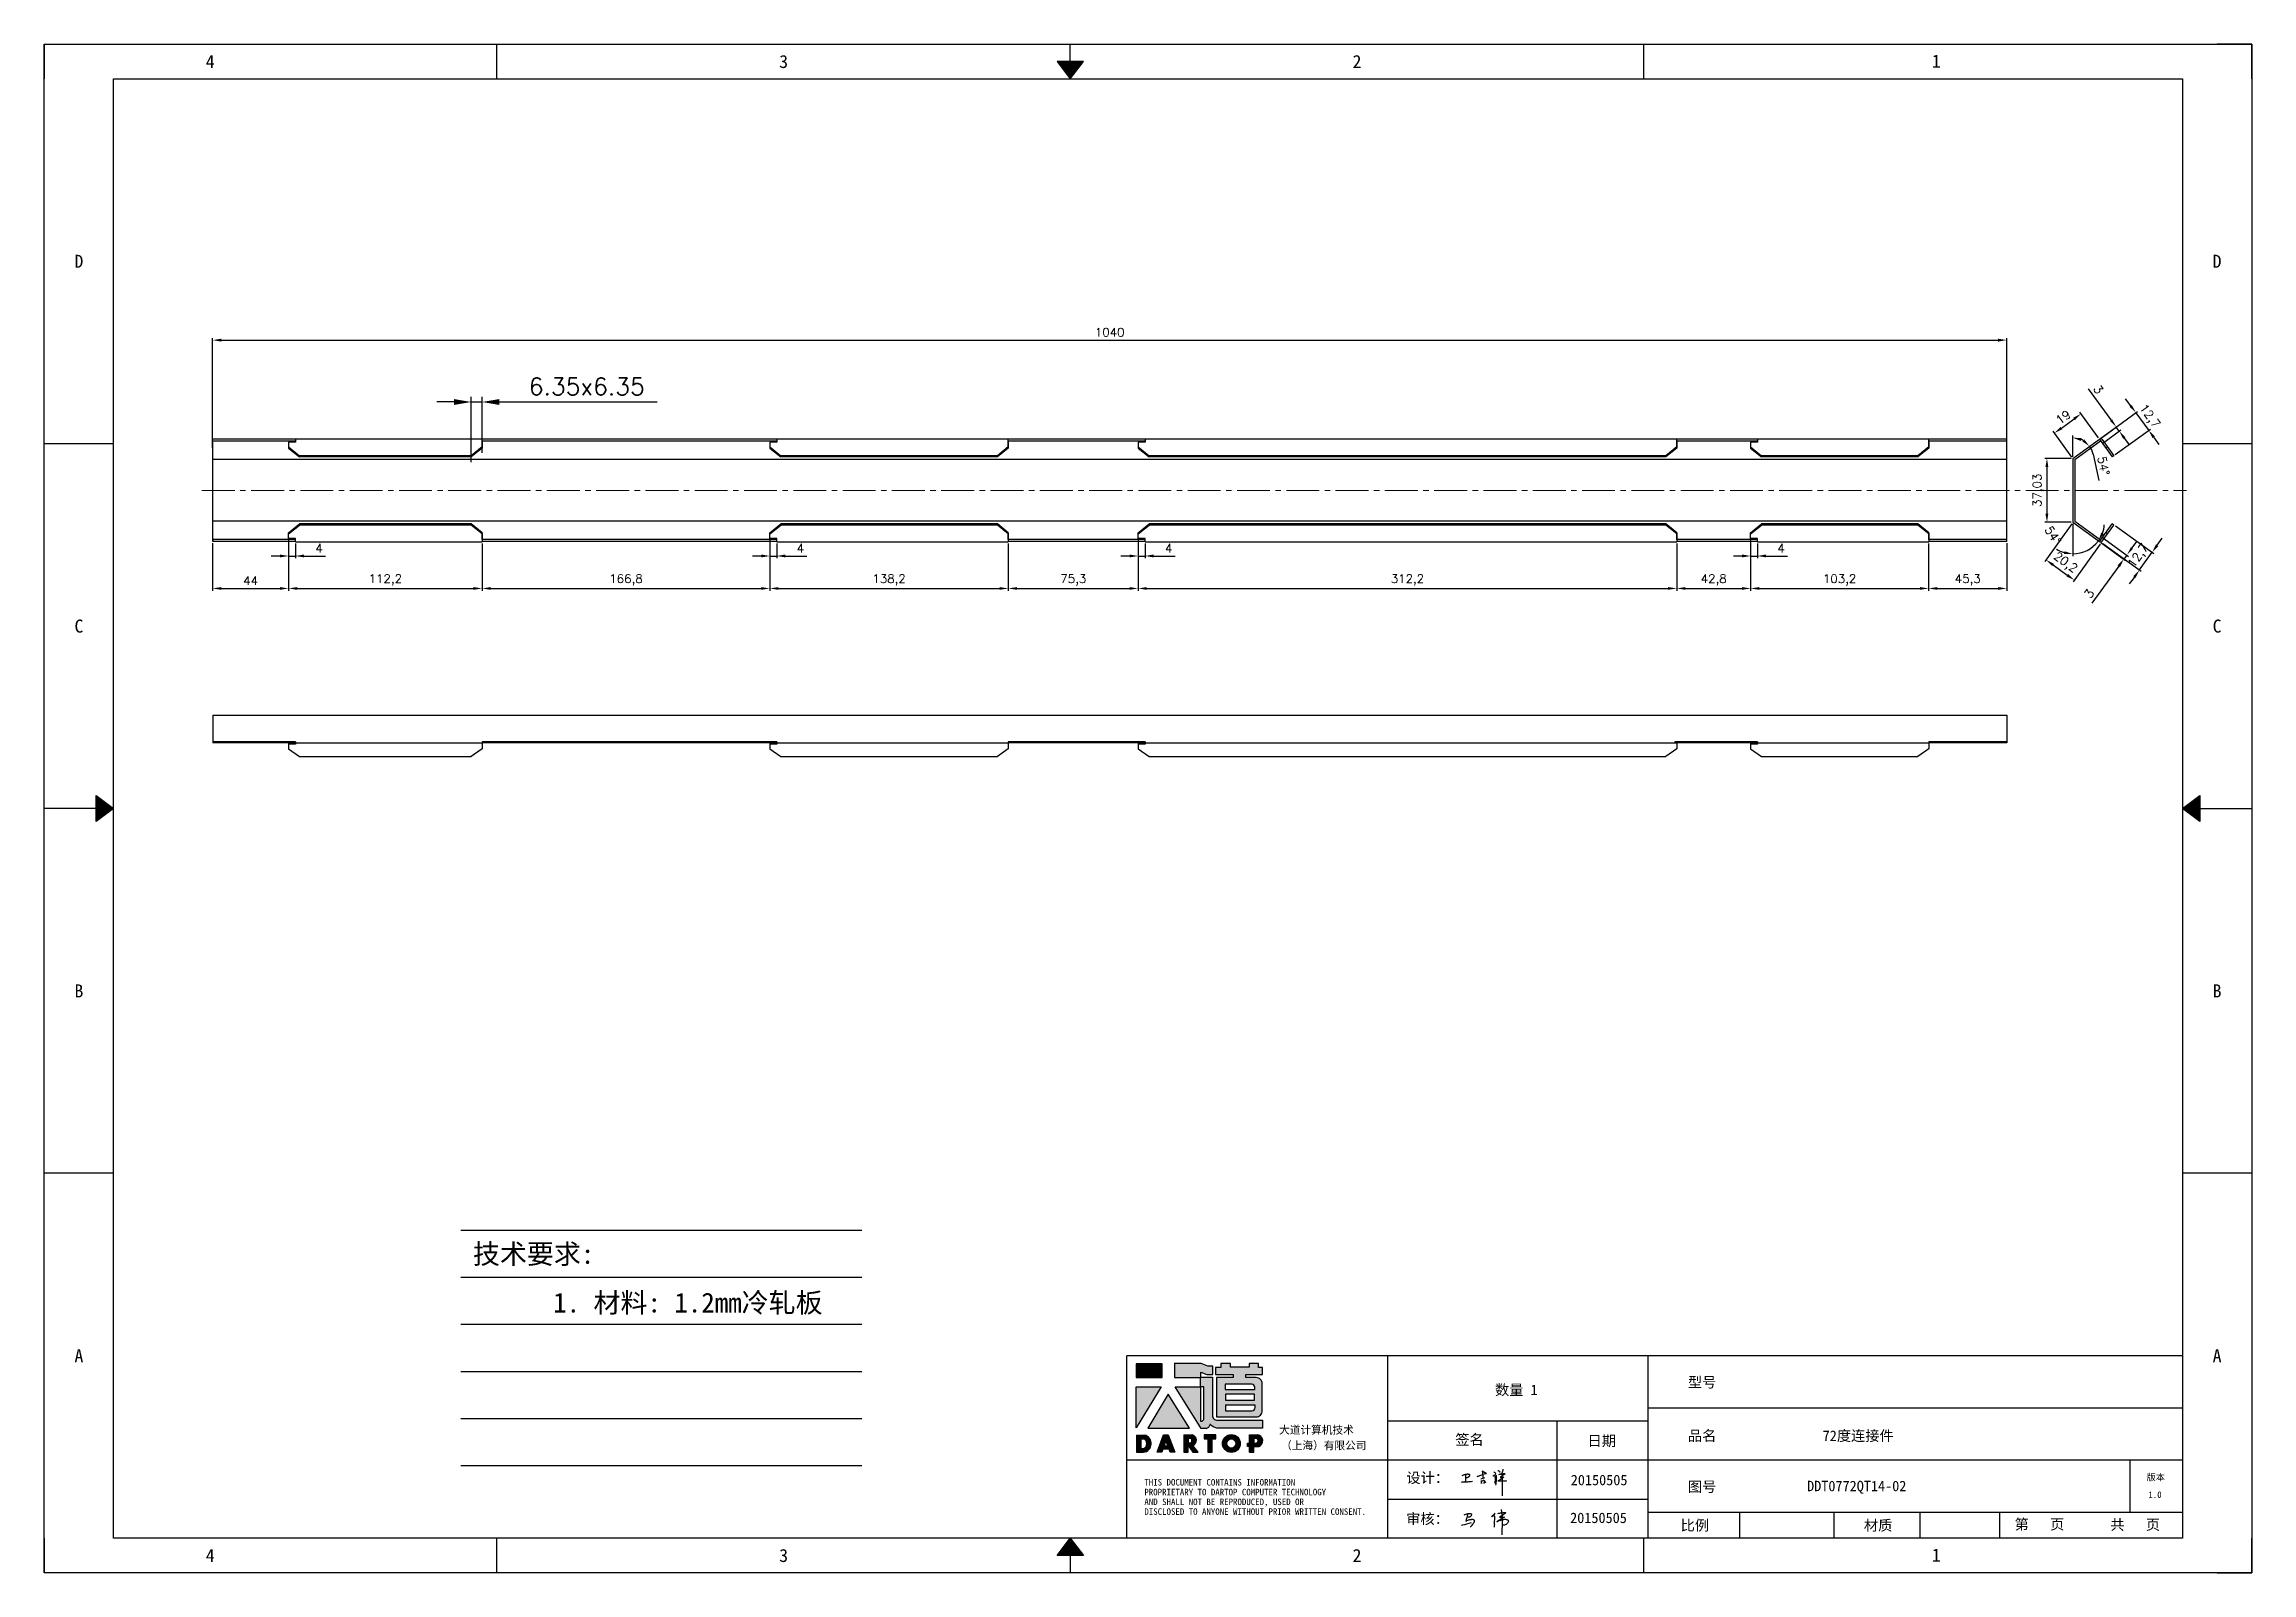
# Model space of a CAD drawing. Header units: millimetres. Extents: x -13830 to 10007, y -16942 to 55335.
# Drawn here: x 1517 to 2796, y 14527 to 15413 of the extents above; entities that cross this region are included whole.
import ezdxf
from ezdxf.enums import TextEntityAlignment as Align

# ---------------------------------------------------------------- set-up
doc = ezdxf.new("R2010")
doc.units = ezdxf.units.MM
doc.linetypes.add('CENTER2', pattern=[28.575, 19.05, -3.175, 3.175, -3.175])
doc.linetypes.add('DOT', pattern=[0.25, 0, -0.25])
doc.layers.add('4', color=7, linetype='Continuous')
doc.layers.add('print', color=30, linetype='Continuous')
doc.layers.add('cen', color=1, linetype='CENTER2', lineweight=9)
doc.layers.add('dim', color=2, linetype='Continuous', lineweight=9)
doc.styles.add('Dartop', font='')
doc.styles.add('HZ', font='')
doc.styles.add('hzHT', font='simhei.ttf')
doc.styles.get("Standard").update_dxf_attribs({"font": 'txt', "bigfont": 'gbcbig.shx'})
doc.styles.get('Dartop').set_extended_font_data('FangSong_GB2312')
doc.styles.get('HZ').set_extended_font_data('SimSun')
doc.dimstyles.new('2-small', dxfattribs={"dimtxt": 10, "dimasz": 10, "dimexe": 3, "dimexo": 3, "dimgap": 4, "dimtad": 1, "dimtxsty": 'Standard', "dimcen": 5, "dimadec": 0, "dimazin": 0, "dimtfac": 1, "dimtmove": 0, "dimatfit": 3, "dimfxl": 0, "dimarcsym": 0})
doc.dimstyles.new('small', dxfattribs={"dimtxt": 5, "dimasz": 5, "dimexe": 1.25, "dimexo": 1, "dimgap": 2, "dimtad": 1, "dimtxsty": 'Standard', "dimcen": 2.5, "dimadec": 0, "dimazin": 0, "dimtfac": 1, "dimtmove": 0, "dimatfit": 3, "dimfxl": 0, "dimarcsym": 0})

msp = doc.modelspace()

# ---------------------------------------------------------------- texts
at = {"color": 0}
for s, height, style, p in [('4', 7.554, 'Dartop', (1612.8, 15403.11)), ('3', 7.554, 'Dartop', (1945.177, 15403.11)), ('2', 7.554, 'Dartop', (2277.553, 15403.11)), ('1', 7.554, 'Dartop', (2613.373, 15403.35)), ('D', 7.554, 'Dartop', (1536.676, 15287.282)), ('D', 7.554, 'Dartop', (2776.118, 15287.282)), ('C', 7.554, 'Dartop', (1536.676, 15075.77)), ('C', 7.554, 'Dartop', (2776.118, 15075.77)), ('B', 7.554, 'Dartop', (1536.676, 14864.258)), ('B', 7.554, 'Dartop', (2776.118, 14864.258)), ('A', 7.554, 'Dartop', (1536.676, 14652.745)), ('A', 7.554, 'Dartop', (2776.118, 14652.745)), ('型号', 6.0432, 'hzHT', (2477.613, 14637.374)), ('数量 1', 6.0432, 'hzHT', (2369.907, 14632.936)), ('签名', 6.0432, 'hzHT', (2342.761, 14604.136)), ('日期', 6.0432, 'hzHT', (2419.442, 14603.393)), ('品名', 6.0432, 'hzHT', (2477.613, 14606.35)), ('72度连接件', 6.0432, 'hzHT', (2568.074, 14606.35)), ('20150505', 6.0432, 'hzHT', (2417.891, 14580.673)), ('图号', 6.0432, 'hzHT', (2477.613, 14576.812)), ('DDT0772QT14-02', 6.04321, 'hzHT', (2567.23, 14577.206)), ('版本', 3.777, 'hzHT', (2740.575, 14582.286)), ('1.0', 3.777, 'Dartop', (2740.12, 14572.192)), ('20150505', 6.0432, 'hzHT', (2417.531, 14558.745)), ('比例', 6.0432, 'hzHT', (2473.399, 14554.386)), ('材质', 6.0432, 'hzHT', (2579.649, 14554.386)), ('第   页', 6.0432, 'hzHT', (2673.133, 14555.013)), ('共   页', 6.0432, 'hzHT', (2728.645, 14554.793)), ('4', 7.554, 'Dartop', (1612.8, 14536.917)), ('3', 7.554, 'Dartop', (1945.177, 14536.917)), ('2', 7.554, 'Dartop', (2277.553, 14536.917)), ('1', 7.554, 'Dartop', (2613.373, 14537.157))]:
    msp.add_text(s, height=height, dxfattribs=dict(at, style=style)).set_placement(p, align=Align.MIDDLE_CENTER)
at = {"style": 'HZ'}
for s, p in [('技术要求:', (1800.255, 14711.767)), ('     1. 材料: 1.2mm冷轧板', (1870.189, 14683.524))]:
    msp.add_text(s, height=11.466, dxfattribs=at).set_placement(p, align=Align.MIDDLE_CENTER)
at = {"color": 0, "style": 'hzHT'}
for s, height, p in [('THIS DOCUMENT CONTAINS INFORMATION', 3.777, (2154.296, 14577.47)), ('设计：', 6.0432, (2306.152, 14578.958)), ('AND SHALL NOT BE REPRODUCED, USED OR', 3.777, (2154.296, 14566.139)), ('DISCLOSED TO ANYONE WITHOUT PRIOR WRITTEN CONSENT.', 3.777, (2154.296, 14560.474)), ('PROPRIETARY TO DARTOP COMPUTER TECHNOLOGY', 3.777, (2154.296, 14571.805)), ('审核：', 6.0432, (2306.062, 14555.161))]:
    msp.add_text(s, height=height, dxfattribs=at).set_placement(p)
at = {"layer": '4', "color": 0, "style": 'hzHT'}
for s, p in [('大道计算机技术', (2232.415, 14607.47)), ('（上海）有限公司', (2233.555, 14598.436))]:
    msp.add_text(s, height=4.5324, dxfattribs=at).set_placement(p)

# ---------------------------------------------------------------- blocks, each defined once
blk = doc.blocks.new('*U5')
at = {"color": 254, "linetype": 'Continuous', "extrusion": (0, 0, -1)}
for points in [[(-17, 0.333), (-16.812, 0.25), (-17, 0.5)], [(-17, 0.333), (-17.188, 0.25), (-16.812, 0.25)], [(-17, 0.333), (-17, 0.5), (-17.188, 0.25)]]:
    blk.add_solid(points, dxfattribs=at)
blk = doc.blocks.new('*U4')
at = {"color": 254, "linetype": 'Continuous', "extrusion": (0, 0, -1)}
for points in [[(-33.167, 11), (-33, 11), (-33.25, 11.188)], [(-33.167, 11), (-33.25, 11.188), (-33.25, 10.812)], [(-33.167, 11), (-33.25, 10.812), (-33, 11)]]:
    blk.add_solid(points, dxfattribs=at)
blk = doc.blocks.new('*U6')
at = {"color": 254, "linetype": 'Continuous'}
for points in [[(17, 21.667), (17.188, 21.75), (16.812, 21.75)], [(17, 21.667), (16.812, 21.75), (17, 21.5)], [(17, 21.667), (17, 21.5), (17.188, 21.75)]]:
    blk.add_solid(points, dxfattribs=at)
blk = doc.blocks.new('*U3')
at = {"color": 254, "linetype": 'Continuous', "extrusion": (0, 0, -1)}
for points in [[(-0.833, 11), (-0.75, 10.812), (-0.75, 11.188)], [(-0.833, 11), (-0.75, 11.188), (-1, 11)], [(-0.833, 11), (-1, 11), (-0.75, 10.812)]]:
    blk.add_solid(points, dxfattribs=at)
blk = doc.blocks.new('dadao')
for p, q in [((48, 19.2), (44.9, 10.4)), ((44.9, 10.4), (51.2, 10.4)), ((51.2, 10.4), (48, 19.2))]:
    blk.add_line(p, q)
for points in [[(41.8, 121.6), (41.8, 143.7), (-0.4, 143.7), (-0.4, 121.6), (41.8, 121.6)], [(104.8, 122), (104.8, 130.3), (114.1, 126.3), (124.2, 126.3), (124.2, 139.6), (115.9, 139.6), (105.1, 143.9), (61.5, 143.9)], [(61.7, 144), (61.7, 121.3), (103.9, 121.3)], [(113.4, 38.7), (105.1, 38.7), (63, 106.5), (103.9, 106.5), (103.9, 120.9), (103.9, 121.3)], [(109.7, 53.6), (109.7, 106.2), (104.3, 106.2), (104.3, 50.4), (106.6, 50.4)], [(144.6, 94.4), (144.6, 84.8), (192, 84.8), (192, 94.1), (144.9, 94.1)], [(120.2, 45), (119.5, 45), (119.5, 44.6)], [(0, 28), (0, 0), (11.8, 0)], [(0.1, 28), (14, 28)], [(7.1, 21.8), (7.1, 6.1), (12, 6.1)], [(7.1, 21.8), (11.4, 21.8)], [(76.8, 28.2), (76.8, 0), (84.1, 0), (84.1, 11.1), (91.6, -0.1), (100.3, -0.1), (91.7, 11.1)], [(76.8, 28.2), (90.6, 28.2)], [(84, 22.7), (84, 15.3), (87.2, 15.3)], [(84, 22.7), (87.3, 22.7)], [(183.7, 0), (183.7, 9.6), (180.6, 9.6), (180.6, 14.9), (183.8, 14.9), (183.8, 28.1), (196.1, 28.1), (196.5, 28.1)], [(183.7, 0), (190.9, 0), (190.9, 9.6), (198.8, 9.6)], [(194.9, 22.3), (190.8, 22.3), (190.8, 15), (194.4, 15)]]:
    blk.add_lwpolyline(points)
blk.add_lwpolyline([(137.1, 144.2), (137.1, 137.9), (128.3, 137.9), (128.3, 126.5), (157.3, 126.5), (157.3, 121.5), (130.3, 121.5), (130.3, 57.5), (194.4, 57.5, 0.414214), (204.4, 67.5), (204.4, 111.3, 0.414214), (194.4, 121.3), (177.5, 121.3), (177.5, 126.3), (204.7, 126.3), (204.7, 137.7), (198.2, 137.7), (198.2, 143.9), (183.3, 143.9), (183.3, 138), (153, 138), (153, 144.2), (137.1, 144.2)], format="xyb", close=True)
for points in [[(104.8, 122), (123.4, 122), (123.4, 60, 0.414214), (131.4, 52), (204.8, 52), (204.8, 39.1), (131.7, 39.1)], [(144.3, 110.8), (144.3, 101.8), (192.3, 101.8), (192.3, 105.5, 0.414214), (187.3, 110.5), (144.3, 110.5)], [(144.6, 77), (144.6, 67.5), (187.6, 67.5, 0.414214), (192.6, 72.5), (192.6, 76.4), (144.6, 76.4)]]:
    blk.add_lwpolyline(points, format="xyb")
for points in [[(-0.3, 106.2), (40.4, 106.2), (-0.3, 39.7), (-0.3, 106.2)], [(51.7, 94.1), (18.4, 39.3), (86.2, 39.3)], [(43.8, 28.2), (51.8, 28.2), (62.6, -0.1), (55, -0.1), (53.2, 5), (42.9, 5), (41.1, 0), (33.6, 0)], [(110, 28.1), (110, 21.9), (116, 21.9), (116, -0.1), (123.2, -0.1), (123.2, 22), (129.2, 22), (129.2, 28.1), (110, 28.1)]]:
    blk.add_lwpolyline(points, close=True)
for radius in [14.5, 7.44]:
    blk.add_circle((154.2, 14.2), radius)
for centre, radius, start, end in [((99.2, 60.7), 12.6, 305.6399, 325.969), ((111.6, 46.7), 8.19, 282.9811, 347.6627), ((136, 61.7), 22.9, 226.7358, 259.3209), ((8.5, 13.9), 8.49, 294.2143, 69.7177), ((9.6, 14.2), 14.4, 278.6604, 72.3203), ((86.4, 19), 3.8, 282.527, 76.7196), ((88.6, 19.4), 8.95, 290.6073, 77.2124), ((193.7, 18.7), 3.8, 280.9891, 72.5513), ((195.7, 18.6), 9.51, 288.8959, 85.2442)]:
    blk.add_arc(centre, radius, start, end)
blk = doc.blocks.new('h')
for p, q in [((20768.1, -2360.9), (20773, -2359.1)), ((20769.5, -2366.9), (20769.8, -2370.6)), ((20769.8, -2370.6), (20770.9, -2378)), ((20770.9, -2378), (20771.5, -2370.6)), ((20772.4, -2369.3), (20774.9, -2367.8)), ((20773, -2359.1), (20784.1, -2355.2)), ((20773.3, -2331.8), (20775.3, -2338.7)), ((20789.1, -2340.9), (20773.5, -2331.9)), ((20775.3, -2338.7), (20775.6, -2351.2)), ((20775.6, -2351.2), (20775.5, -2357.3)), ((20782.2, -2369.2), (20780, -2377.1)), ((20780, -2377.1), (20788.3, -2371.3)), ((20780.1, -2366.4), (20780.8, -2366.4)), ((20781.9, -2367.4), (20782.2, -2369.2)), ((20845.7, -2343.5), (20848.4, -2353)), ((20848.9, -2370.3), (20847.9, -2424)), ((20848.4, -2353), (20848.9, -2370.3))]:
    blk.add_line(p, q)
for points in [[(20696.6, -2372.4, 0.002073), (20710.6, -2371.9, 0.016137), (20719.6, -2371.3, 0.008314), (20736.9, -2369.3)], [(20699.1, -2348.2, -0.029745), (20704.6, -2345.4, -0.046842), (20708.4, -2344.2, -0.00919), (20714.3, -2343, -0.018517), (20717.2, -2342.5, -0.037841), (20720.3, -2342.4, -0.039541), (20723.2, -2342.8, -0.149785), (20726, -2344.3, -0.204935), (20726.9, -2346.6, -0.074872), (20726.5, -2348.3, -0.061615), (20725.6, -2350.3, -0.034204), (20723.8, -2352.6, -0.045776), (20722.3, -2354.1, -0.054985), (20720.4, -2355.3, -0.036348), (20717.3, -2356.5, -0.067752), (20715.7, -2356.8, -0.043553), (20713.2, -2356.7)], [(20755, -2351.9, -0.024077), (20759.9, -2350.1, -0.013147), (20768.7, -2346.5, -0.00522), (20775.4, -2344.1, -0.018517), (20777.3, -2343.4, -0.008274), (20786.3, -2341, -0.039541), (20788.3, -2340.8, -0.079216), (20789.4, -2341, -0.204935)], [(20813.5, -2350.1, 0.007348), (20815.9, -2348.7, 0.008421), (20818, -2347.3, 0.009459), (20819.7, -2346.2, -0.016325), (20820.7, -2345.5, -0.173771), (20821.8, -2345.3, -0.085159), (20823.9, -2346, -0.125883), (20826, -2347.9, -0.160659), (20826.6, -2350.1, -0.010447), (20826.5, -2352.3, -0.008247), (20826.2, -2355.1, -0.002698), (20825.3, -2374, 0.001562), (20823.9, -2383.7, 0.016137)], [(20816.8, -2335, -0.053561), (20819.6, -2336.1, -0.075272), (20821.3, -2337.3, -0.005295), (20822.5, -2338.5, -0.009337), (20823.1, -2339.1, -0.026146), (20823.7, -2339.8, -0.016644), (20824.5, -2340.9)], [(20832.1, -2329.2, -0.053561), (20834.9, -2330.3, -0.075272), (20836.7, -2331.5, -0.005295), (20837.8, -2332.6, -0.009337), (20838.5, -2333.3, -0.026146), (20839, -2334, -0.016644), (20839.8, -2335.1)], [(20836, -2343.7, -0.02797), (20842.1, -2342.6, -0.048868), (20845.6, -2342.2, -0.00919), (20851.1, -2341.4, -0.018517), (20853.9, -2341.1, -0.037841), (20856.7, -2341.2, -0.039541), (20859.4, -2341.6, -0.018282), (20840.6, -2354.7, -0.000937)], [(20847.6, -2340.2, 0.021784), (20849.6, -2335.9, 0.028296), (20850.8, -2332.4, 0.008136), (20851.9, -2328.2, 0.028913), (20852.2, -2327, 0.08193), (20852.1, -2325.9, 0.075058), (20851.7, -2324.7, 0.275043)]]:
    blk.add_lwpolyline(points, format="xyb")
for points in [[(20711.3, -2343.5), (20711.3, -2343.5), (20711.5, -2355.8), (20710.7, -2368), (20710.6, -2371.9)], [(20821.5, -2350.6), (20822.4, -2359.2), (20822.2, -2364.9), (20821.7, -2369), (20821.3, -2376.3), (20823.6, -2368.5), (20827.2, -2366.3), (20829.5, -2366.3)], [(20840.6, -2354.7), (20850, -2354.7), (20855, -2354.3), (20845.9, -2361.1), (20840.5, -2364), (20833, -2367.5), (20863.2, -2367.4), (20865.9, -2367.3)]]:
    blk.add_lwpolyline(points)
for centre, radius, start, end in [((20773.7, -2371.2), 2.3, 121.9907, 163.60158), ((20787.5, -2406), 40.3, 100.61827, 108.24823), ((20780.8, -2367.6), 1.15, 9.4675, 90)]:
    blk.add_arc(centre, radius, start, end)
blk = doc.blocks.new('*D72')
at = {"layer": 'Defpoints', "color": 0}
for p in [(2697.2, 15198.8), (2707.9, 15184.1), (2692.5, 15173)]:
    blk.add_point(p, dxfattribs=at)
at = {"layer": 'dim', "color": 0, "lineweight": -2}
for p, q in [((2685.9, 15190.6), (2693.2, 15195.9)), ((2707.3, 15185), (2696.5, 15199.8)), ((2691.9, 15173.8), (2681.1, 15188.7))]:
    blk.add_line(p, q, dxfattribs=at)
at = {"layer": 'dim', "color": 0}
for points in [[(2685.4, 15191.3), (2686.4, 15189.9), (2681.9, 15187.7)], [(2692.7, 15196.6), (2693.7, 15195.2), (2697.2, 15198.8)]]:
    blk.add_solid(points, dxfattribs=at)
at = {"layer": 'dim', "color": 0, "insert": (2686.9, 15196.9), "char_height": 5, "attachment_point": 5, "rotation": 36}
blk.add_mtext('19', dxfattribs=at)
blk = doc.blocks.new('*D73')
at = {"layer": 'Defpoints', "color": 0}
for p in [(2692.5, 15173), (2677.5, 15136), (2692.5, 15136)]:
    blk.add_point(p, dxfattribs=at)
at = {"layer": 'dim', "color": 0, "lineweight": -2}
for p, q in [((2691.5, 15173), (2676.2, 15173)), ((2677.5, 15168), (2677.5, 15141)), ((2691.5, 15136), (2676.2, 15136))]:
    blk.add_line(p, q, dxfattribs=at)
at = {"layer": 'dim', "color": 0}
for points in [[(2676.6, 15168), (2678.3, 15168), (2677.5, 15173)], [(2676.6, 15141), (2678.3, 15141), (2677.5, 15136)]]:
    blk.add_solid(points, dxfattribs=at)
at = {"layer": 'dim', "color": 0, "insert": (2672.5, 15154.5), "char_height": 5, "attachment_point": 5, "rotation": 90}
blk.add_mtext('37,03', dxfattribs=at)
blk = doc.blocks.new('*D74')
at = {"layer": 'Defpoints', "color": 0}
for p in [(2708.9, 15184.9), (2736.5, 15189.2), (2716.3, 15174.6)]:
    blk.add_point(p, dxfattribs=at)
at = {"layer": 'dim', "color": 0, "lineweight": -2}
for p, q in [((2726.1, 15203.5), (2723.1, 15207.6)), ((2709.7, 15185.4), (2730, 15200.2)), ((2729, 15199.5), (2736.5, 15189.2)), ((2717.1, 15175.2), (2737.5, 15189.9)), ((2739.4, 15185.2), (2742.3, 15181.1))]:
    blk.add_line(p, q, dxfattribs=at)
at = {"layer": 'dim', "color": 0}
for points in [[(2726.7, 15204), (2725.4, 15203), (2729, 15199.5)], [(2740.1, 15185.7), (2738.7, 15184.7), (2736.5, 15189.2)]]:
    blk.add_solid(points, dxfattribs=at)
at = {"layer": 'dim', "color": 0, "insert": (2736.7, 15197.2), "char_height": 5, "attachment_point": 5, "rotation": 306}
blk.add_mtext('12,7', dxfattribs=at)
blk = doc.blocks.new('*D75')
at = {"layer": 'Defpoints', "color": 0}
for p in [(2692.6, 15135.9), (2709, 15124.2), (2693.4, 15102.4)]:
    blk.add_point(p, dxfattribs=at)
at = {"layer": 'dim', "color": 0, "lineweight": -2}
for p, q in [((2692, 15135.1), (2676.2, 15113.2)), ((2708.4, 15123.3), (2692.6, 15101.4)), ((2681, 15111.3), (2689.3, 15105.3))]:
    blk.add_line(p, q, dxfattribs=at)
at = {"layer": 'dim', "color": 0}
for points in [[(2681.5, 15111.9), (2680.5, 15110.6), (2677, 15114.2)], [(2689.8, 15106), (2688.8, 15104.6), (2693.4, 15102.4)]]:
    blk.add_solid(points, dxfattribs=at)
at = {"layer": 'dim', "color": 0, "insert": (2688, 15112.3), "char_height": 5, "attachment_point": 5, "rotation": 324.3097}
blk.add_mtext('20,2', dxfattribs=at)
blk = doc.blocks.new('*D76')
at = {"layer": 'Defpoints', "color": 0}
for p in [(2716.4, 15134.5), (2709, 15124.2), (2738.5, 15118.6)]:
    blk.add_point(p, dxfattribs=at)
at = {"layer": 'dim', "color": 0, "lineweight": -2}
for p, q in [((2717.2, 15133.9), (2739.5, 15117.9)), ((2741.4, 15122.7), (2744.3, 15126.7)), ((2709.8, 15123.6), (2732.1, 15107.6)), ((2731.1, 15108.3), (2738.5, 15118.6)), ((2728.2, 15104.2), (2725.2, 15100.2))]:
    blk.add_line(p, q, dxfattribs=at)
at = {"layer": 'dim', "color": 0}
for points in [[(2740.7, 15123.2), (2742.1, 15122.2), (2738.5, 15118.6)], [(2727.5, 15104.7), (2728.8, 15103.7), (2731.1, 15108.3)]]:
    blk.add_solid(points, dxfattribs=at)
at = {"layer": 'dim', "color": 0, "insert": (2730.8, 15116.3), "char_height": 5, "attachment_point": 5, "rotation": 54.3097}
blk.add_mtext('12,7', dxfattribs=at)
blk = doc.blocks.new('*D77')
at = {"layer": 'Defpoints', "color": 0}
for p in [(2696.2, 15184.4), (2707.9, 15184.1), (2692.5, 15173), (2692.5, 15173), (2692.5, 15136)]:
    blk.add_point(p, dxfattribs=at)
at = {"layer": 'dim', "color": 0, "lineweight": -2}
for p, q in [((2692.5, 15174), (2692.5, 15186.2)), ((2704.3, 15175.5), (2707.5, 15160.1))]:
    blk.add_line(p, q, dxfattribs=at)
for start, end in [(60.032, 65.968), (11.968, 36)]:
    blk.add_arc((2692.5, 15173), 12, start, end, dxfattribs=at)
at = {"layer": 'dim', "color": 0}
for points in [[(2697.2, 15183.1), (2697.6, 15184.8), (2692.5, 15185)], [(2699.1, 15184), (2698, 15182.8), (2702.2, 15180)]]:
    blk.add_solid(points, dxfattribs=at)
at = {"layer": 'dim', "color": 0, "insert": (2710.3, 15168.7), "char_height": 5, "attachment_point": 5, "rotation": 281.968}
blk.add_mtext('54°', dxfattribs=at)
blk = doc.blocks.new('*D78')
at = {"layer": 'Defpoints', "color": 0}
for p in [(2692.5, 15173), (2692.5, 15136), (2692.5, 15136), (2703.3, 15121.1), (2707.9, 15124.8)]:
    blk.add_point(p, dxfattribs=at)
at = {"layer": 'dim', "color": 0, "lineweight": -2}
blk.add_line((2692.5, 15135), (2692.5, 15116.4), dxfattribs=at)
for start, end in [(339.6961, 355.3923), (238.6077, 254.3039), (270, 324)]:
    blk.add_arc((2692.5, 15136), 18.3, start, end, dxfattribs=at)
at = {"layer": 'dim', "color": 0}
for points in [[(2710.4, 15129.2), (2709, 15130), (2707.3, 15125.2)], [(2687.7, 15119.2), (2687.4, 15117.5), (2692.5, 15117.6)]]:
    blk.add_solid(points, dxfattribs=at)
at = {"layer": 'dim', "color": 0, "insert": (2681, 15128.4), "char_height": 5, "attachment_point": 5, "rotation": 303.1949}
blk.add_mtext('54°', dxfattribs=at)
blk = doc.blocks.new('*D79')
at = {"layer": 'Defpoints', "color": 0, "transparency": 16777216}
for p in [(2654.2, 15241.6), (1614.2, 15178.2), (2654.2, 15178.2)]:
    blk.add_point(p, dxfattribs=at)
at = {"layer": 'dim', "color": 0, "lineweight": -2, "transparency": 16777216}
for p, q in [((1614.2, 15179.2), (1614.2, 15242.8)), ((2654.2, 15179.2), (2654.2, 15242.8)), ((1619.2, 15241.6), (2649.2, 15241.6))]:
    blk.add_line(p, q, dxfattribs=at)
at = {"layer": 'dim', "color": 0, "transparency": 16777216}
for points in [[(1619.2, 15242.4), (1619.2, 15240.7), (1614.2, 15241.6)], [(2649.2, 15242.4), (2649.2, 15240.7), (2654.2, 15241.6)]]:
    blk.add_solid(points, dxfattribs=at)
at = {"layer": 'dim', "color": 0, "transparency": 16777216, "insert": (2134.2, 15246.1), "char_height": 5, "attachment_point": 5}
blk.add_mtext('1040', dxfattribs=at)
blk = doc.blocks.new('*D80')
at = {"layer": 'Defpoints', "color": 0}
for p in [(1614.2, 15124.9), (1658.2, 15124.9), (1658.2, 15097.6)]:
    blk.add_point(p, dxfattribs=at)
at = {"layer": 'dim', "color": 0, "lineweight": -2}
for p, q in [((1614.2, 15123.9), (1614.2, 15096.3)), ((1658.2, 15123.9), (1658.2, 15096.3)), ((1619.2, 15097.6), (1653.2, 15097.6))]:
    blk.add_line(p, q, dxfattribs=at)
at = {"layer": 'dim', "color": 0}
for points in [[(1619.2, 15098.4), (1619.2, 15096.8), (1614.2, 15097.6)], [(1653.2, 15098.4), (1653.2, 15096.8), (1658.2, 15097.6)]]:
    blk.add_solid(points, dxfattribs=at)
at = {"layer": 'dim', "color": 0, "insert": (1636.2, 15102.1), "char_height": 5, "attachment_point": 5}
blk.add_mtext('44', dxfattribs=at)
blk = doc.blocks.new('*D81')
at = {"layer": 'Defpoints', "color": 0}
for p in [(1658.2, 15123.9), (1770.4, 15124.6), (1770.4, 15097.6)]:
    blk.add_point(p, dxfattribs=at)
at = {"layer": 'dim', "color": 0, "lineweight": -2}
for p, q in [((1658.2, 15122.9), (1658.2, 15096.3)), ((1770.4, 15123.6), (1770.4, 15096.3)), ((1663.2, 15097.6), (1765.4, 15097.6))]:
    blk.add_line(p, q, dxfattribs=at)
at = {"layer": 'dim', "color": 0}
for points in [[(1663.2, 15098.4), (1663.2, 15096.8), (1658.2, 15097.6)], [(1765.4, 15098.4), (1765.4, 15096.8), (1770.4, 15097.6)]]:
    blk.add_solid(points, dxfattribs=at)
at = {"layer": 'dim', "color": 0, "insert": (1714.3, 15102.5), "char_height": 5, "attachment_point": 5}
blk.add_mtext('112,2', dxfattribs=at)
blk = doc.blocks.new('*D82')
at = {"layer": 'Defpoints', "color": 0}
for p in [(1770.4, 15124.6), (1937.2, 15124.6), (1937.2, 15097.6)]:
    blk.add_point(p, dxfattribs=at)
at = {"layer": 'dim', "color": 0, "lineweight": -2}
for p, q in [((1770.4, 15123.6), (1770.4, 15096.3)), ((1937.2, 15123.6), (1937.2, 15096.3)), ((1775.4, 15097.6), (1932.2, 15097.6))]:
    blk.add_line(p, q, dxfattribs=at)
at = {"layer": 'dim', "color": 0}
for points in [[(1775.4, 15098.4), (1775.4, 15096.8), (1770.4, 15097.6)], [(1932.2, 15098.4), (1932.2, 15096.8), (1937.2, 15097.6)]]:
    blk.add_solid(points, dxfattribs=at)
at = {"layer": 'dim', "color": 0, "insert": (1853.8, 15102.5), "char_height": 5, "attachment_point": 5}
blk.add_mtext('166,8', dxfattribs=at)
blk = doc.blocks.new('*D83')
at = {"layer": 'Defpoints', "color": 0}
for p in [(1937.2, 15124.9), (2075.4, 15124.6), (2075.4, 15097.6)]:
    blk.add_point(p, dxfattribs=at)
at = {"layer": 'dim', "color": 0, "lineweight": -2}
for p, q in [((1937.2, 15123.9), (1937.2, 15096.3)), ((2075.4, 15123.6), (2075.4, 15096.3)), ((1942.2, 15097.6), (2070.4, 15097.6))]:
    blk.add_line(p, q, dxfattribs=at)
at = {"layer": 'dim', "color": 0}
for points in [[(1942.2, 15098.4), (1942.2, 15096.8), (1937.2, 15097.6)], [(2070.4, 15098.4), (2070.4, 15096.8), (2075.4, 15097.6)]]:
    blk.add_solid(points, dxfattribs=at)
at = {"layer": 'dim', "color": 0, "insert": (2006.3, 15102.5), "char_height": 5, "attachment_point": 5}
blk.add_mtext('138,2', dxfattribs=at)
blk = doc.blocks.new('*D84')
at = {"layer": 'Defpoints', "color": 0}
for p in [(2075.4, 15124.6), (2150.7, 15124.6), (2150.7, 15097.6)]:
    blk.add_point(p, dxfattribs=at)
at = {"layer": 'dim', "color": 0, "lineweight": -2}
for p, q in [((2075.4, 15123.6), (2075.4, 15096.3)), ((2150.7, 15123.6), (2150.7, 15096.3)), ((2080.4, 15097.6), (2145.7, 15097.6))]:
    blk.add_line(p, q, dxfattribs=at)
at = {"layer": 'dim', "color": 0}
for points in [[(2080.4, 15098.4), (2080.4, 15096.8), (2075.4, 15097.6)], [(2145.7, 15098.4), (2145.7, 15096.8), (2150.7, 15097.6)]]:
    blk.add_solid(points, dxfattribs=at)
at = {"layer": 'dim', "color": 0, "insert": (2113.1, 15102.5), "char_height": 5, "attachment_point": 5}
blk.add_mtext('75,3', dxfattribs=at)
blk = doc.blocks.new('*D85')
at = {"layer": 'Defpoints', "color": 0}
for p in [(2150.7, 15124.6), (2462.9, 15124.6), (2462.9, 15097.6)]:
    blk.add_point(p, dxfattribs=at)
at = {"layer": 'dim', "color": 0, "lineweight": -2}
for p, q in [((2150.7, 15123.6), (2150.7, 15096.3)), ((2462.9, 15123.6), (2462.9, 15096.3)), ((2155.7, 15097.6), (2457.9, 15097.6))]:
    blk.add_line(p, q, dxfattribs=at)
at = {"layer": 'dim', "color": 0}
for points in [[(2155.7, 15098.4), (2155.7, 15096.8), (2150.7, 15097.6)], [(2457.9, 15098.4), (2457.9, 15096.8), (2462.9, 15097.6)]]:
    blk.add_solid(points, dxfattribs=at)
at = {"layer": 'dim', "color": 0, "insert": (2306.8, 15102.5), "char_height": 5, "attachment_point": 5}
blk.add_mtext('312,2', dxfattribs=at)
blk = doc.blocks.new('*D86')
at = {"layer": 'Defpoints', "color": 0}
for p in [(2462.9, 15124.6), (2505.7, 15124.9), (2505.7, 15097.6)]:
    blk.add_point(p, dxfattribs=at)
at = {"layer": 'dim', "color": 0, "lineweight": -2}
for p, q in [((2462.9, 15123.6), (2462.9, 15096.3)), ((2505.7, 15123.9), (2505.7, 15096.3)), ((2467.9, 15097.6), (2500.7, 15097.6))]:
    blk.add_line(p, q, dxfattribs=at)
at = {"layer": 'dim', "color": 0}
for points in [[(2467.9, 15098.4), (2467.9, 15096.8), (2462.9, 15097.6)], [(2500.7, 15098.4), (2500.7, 15096.8), (2505.7, 15097.6)]]:
    blk.add_solid(points, dxfattribs=at)
at = {"layer": 'dim', "color": 0, "insert": (2484.3, 15102.5), "char_height": 5, "attachment_point": 5}
blk.add_mtext('42,8', dxfattribs=at)
blk = doc.blocks.new('*D87')
at = {"layer": 'Defpoints', "color": 0}
for p in [(2505.7, 15124.6), (2608.9, 15124.6), (2608.9, 15097.6)]:
    blk.add_point(p, dxfattribs=at)
at = {"layer": 'dim', "color": 0, "lineweight": -2}
for p, q in [((2505.7, 15123.6), (2505.7, 15096.3)), ((2608.9, 15123.6), (2608.9, 15096.3)), ((2510.7, 15097.6), (2603.9, 15097.6))]:
    blk.add_line(p, q, dxfattribs=at)
at = {"layer": 'dim', "color": 0}
for points in [[(2510.7, 15098.4), (2510.7, 15096.8), (2505.7, 15097.6)], [(2603.9, 15098.4), (2603.9, 15096.8), (2608.9, 15097.6)]]:
    blk.add_solid(points, dxfattribs=at)
at = {"layer": 'dim', "color": 0, "insert": (2557.3, 15102.5), "char_height": 5, "attachment_point": 5}
blk.add_mtext('103,2', dxfattribs=at)
blk = doc.blocks.new('*D88')
at = {"layer": 'Defpoints', "color": 0}
for p in [(2608.9, 15124.6), (2654.2, 15124.9), (2654.2, 15097.6)]:
    blk.add_point(p, dxfattribs=at)
at = {"layer": 'dim', "color": 0, "lineweight": -2}
for p, q in [((2608.9, 15123.6), (2608.9, 15096.3)), ((2654.2, 15123.9), (2654.2, 15096.3)), ((2613.9, 15097.6), (2649.2, 15097.6))]:
    blk.add_line(p, q, dxfattribs=at)
at = {"layer": 'dim', "color": 0}
for points in [[(2613.9, 15098.4), (2613.9, 15096.8), (2608.9, 15097.6)], [(2649.2, 15098.4), (2649.2, 15096.8), (2654.2, 15097.6)]]:
    blk.add_solid(points, dxfattribs=at)
at = {"layer": 'dim', "color": 0, "insert": (2631.6, 15102.5), "char_height": 5, "attachment_point": 5}
blk.add_mtext('45,3', dxfattribs=at)
blk = doc.blocks.new('*D100')
at = {"layer": 'Defpoints', "color": 0}
for p in [(1770.4, 15205.7), (1764.1, 15167.8), (1770.4, 15173.3)]:
    blk.add_point(p, dxfattribs=at)
at = {"layer": 'dim', "color": 0, "lineweight": -2}
for p, q in [((1754.1, 15205.7), (1744.1, 15205.7)), ((1764.1, 15170.8), (1764.1, 15208.7)), ((1764.1, 15205.7), (1770.4, 15205.7)), ((1770.4, 15176.3), (1770.4, 15208.7)), ((1780.4, 15205.7), (1871.8, 15205.7))]:
    blk.add_line(p, q, dxfattribs=at)
at = {"layer": 'dim', "color": 0}
for points in [[(1754.1, 15207.4), (1754.1, 15204), (1764.1, 15205.7)], [(1780.4, 15207.4), (1780.4, 15204), (1770.4, 15205.7)]]:
    blk.add_solid(points, dxfattribs=at)
at = {"layer": 'dim', "color": 0, "insert": (1831.1, 15214.7), "char_height": 10, "attachment_point": 5}
blk.add_mtext('6.35x6.35', dxfattribs=at)
blk = doc.blocks.new('*D163')
at = {"layer": 'Defpoints', "color": 0}
for p in [(2709.7, 15127.2), (2707.9, 15124.8), (2723.8, 15116.9)]:
    blk.add_point(p, dxfattribs=at)
at = {"layer": 'dim', "color": 0, "lineweight": -2}
for p, q in [((2710.5, 15126.6), (2724.8, 15116.2)), ((2708.7, 15124.2), (2723, 15113.8)), ((2723.8, 15116.9), (2722, 15114.5)), ((2726.7, 15121), (2729.7, 15125)), ((2719.1, 15110.5), (2703.5, 15089))]:
    blk.add_line(p, q, dxfattribs=at)
at = {"layer": 'dim', "color": 0}
for points in [[(2718.4, 15111), (2719.8, 15110), (2722, 15114.5)], [(2726.1, 15121.5), (2727.4, 15120.5), (2723.8, 15116.9)]]:
    blk.add_solid(points, dxfattribs=at)
at = {"layer": 'dim', "color": 0, "insert": (2702, 15094.6), "char_height": 5, "attachment_point": 5, "rotation": 54}
blk.add_mtext('3', dxfattribs=at)
blk = doc.blocks.new('*D164')
at = {"layer": 'Defpoints', "color": 0}
for p in [(2707.9, 15184.1), (2709.7, 15181.7), (2719.4, 15188.8)]:
    blk.add_point(p, dxfattribs=at)
at = {"layer": 'dim', "color": 0, "lineweight": -2}
for p, q in [((2714.7, 15195.3), (2701.5, 15213.3)), ((2708.7, 15184.7), (2718.6, 15191.9)), ((2719.4, 15188.8), (2717.6, 15191.2)), ((2710.5, 15182.3), (2720.4, 15189.5)), ((2722.3, 15184.7), (2725.3, 15180.7))]:
    blk.add_line(p, q, dxfattribs=at)
at = {"layer": 'dim', "color": 0}
for points in [[(2715.3, 15195.7), (2714, 15194.8), (2717.6, 15191.2)], [(2723, 15185.2), (2721.6, 15184.3), (2719.4, 15188.8)]]:
    blk.add_solid(points, dxfattribs=at)
at = {"layer": 'dim', "color": 0, "insert": (2707.3, 15213), "char_height": 5, "attachment_point": 5, "rotation": 306}
blk.add_mtext('3', dxfattribs=at)
blk = doc.blocks.new('*D165')
at = {"layer": 'Defpoints', "color": 0}
for p in [(1658.2, 15126.5), (1662.2, 15124.6), (1662.2, 15116.4)]:
    blk.add_point(p, dxfattribs=at)
at = {"layer": 'dim', "color": 0, "lineweight": -2}
for p, q in [((1653.2, 15116.4), (1648.2, 15116.4)), ((1658.2, 15125.5), (1658.2, 15115.2)), ((1658.2, 15116.4), (1662.2, 15116.4)), ((1662.2, 15123.6), (1662.2, 15115.2)), ((1667.2, 15116.4), (1679.6, 15116.4))]:
    blk.add_line(p, q, dxfattribs=at)
at = {"layer": 'dim', "color": 0}
for points in [[(1653.2, 15117.3), (1653.2, 15115.6), (1658.2, 15116.4)], [(1667.2, 15117.3), (1667.2, 15115.6), (1662.2, 15116.4)]]:
    blk.add_solid(points, dxfattribs=at)
at = {"layer": 'dim', "color": 0, "insert": (1675.9, 15120.9), "char_height": 5, "attachment_point": 5}
blk.add_mtext('4', dxfattribs=at)
blk = doc.blocks.new('*D170')
at = {"layer": 'Defpoints', "color": 0}
for p in [(1937.2, 15126.5), (1941.2, 15124.6), (1941.2, 15116.4)]:
    blk.add_point(p, dxfattribs=at)
at = {"layer": 'dim', "color": 0, "lineweight": -2}
for p, q in [((1932.2, 15116.4), (1927.2, 15116.4)), ((1937.2, 15125.5), (1937.2, 15115.2)), ((1937.2, 15116.4), (1941.2, 15116.4)), ((1941.2, 15123.6), (1941.2, 15115.2)), ((1946.2, 15116.4), (1958.6, 15116.4))]:
    blk.add_line(p, q, dxfattribs=at)
at = {"layer": 'dim', "color": 0}
for points in [[(1932.2, 15117.3), (1932.2, 15115.6), (1937.2, 15116.4)], [(1946.2, 15117.3), (1946.2, 15115.6), (1941.2, 15116.4)]]:
    blk.add_solid(points, dxfattribs=at)
at = {"layer": 'dim', "color": 0, "insert": (1954.9, 15120.9), "char_height": 5, "attachment_point": 5}
blk.add_mtext('4', dxfattribs=at)
blk = doc.blocks.new('*D171')
at = {"layer": 'Defpoints', "color": 0}
for p in [(2150.7, 15126.5), (2154.7, 15124.6), (2154.7, 15116.4)]:
    blk.add_point(p, dxfattribs=at)
at = {"layer": 'dim', "color": 0, "lineweight": -2}
for p, q in [((2145.7, 15116.4), (2140.7, 15116.4)), ((2150.7, 15125.5), (2150.7, 15115.2)), ((2150.7, 15116.4), (2154.7, 15116.4)), ((2154.7, 15123.6), (2154.7, 15115.2)), ((2159.7, 15116.4), (2172.1, 15116.4))]:
    blk.add_line(p, q, dxfattribs=at)
at = {"layer": 'dim', "color": 0}
for points in [[(2145.7, 15117.3), (2145.7, 15115.6), (2150.7, 15116.4)], [(2159.7, 15117.3), (2159.7, 15115.6), (2154.7, 15116.4)]]:
    blk.add_solid(points, dxfattribs=at)
at = {"layer": 'dim', "color": 0, "insert": (2168.4, 15120.9), "char_height": 5, "attachment_point": 5}
blk.add_mtext('4', dxfattribs=at)
blk = doc.blocks.new('*D172')
at = {"layer": 'Defpoints', "color": 0}
for p in [(2505.7, 15126.5), (2509.7, 15124.6), (2509.7, 15116.4)]:
    blk.add_point(p, dxfattribs=at)
at = {"layer": 'dim', "color": 0, "lineweight": -2}
for p, q in [((2500.7, 15116.4), (2495.7, 15116.4)), ((2505.7, 15125.5), (2505.7, 15115.2)), ((2505.7, 15116.4), (2509.7, 15116.4)), ((2509.7, 15123.6), (2509.7, 15115.2)), ((2514.7, 15116.4), (2527.1, 15116.4))]:
    blk.add_line(p, q, dxfattribs=at)
at = {"layer": 'dim', "color": 0}
for points in [[(2500.7, 15117.3), (2500.7, 15115.6), (2505.7, 15116.4)], [(2514.7, 15117.3), (2514.7, 15115.6), (2509.7, 15116.4)]]:
    blk.add_solid(points, dxfattribs=at)
at = {"layer": 'dim', "color": 0, "insert": (2523.4, 15120.9), "char_height": 5, "attachment_point": 5}
blk.add_mtext('4', dxfattribs=at)

# ---------------------------------------------------------------- dimensions: what is measured, and where the dimension line sits
at = {"layer": 'dim'}
for base, p1, p2, picture, middle in [((2654.233, 15241.569), (1614.233, 15178.165), (2654.233, 15178.165), '*D79', (2134.233, 15246.069)), ((1662.233, 15116.445), (1658.233, 15126.506), (1662.233, 15124.57), '*D165', (1675.9, 15120.945)), ((1941.233, 15116.445), (1937.233, 15126.506), (1941.233, 15124.57), '*D170', (1954.9, 15120.945)), ((2154.733, 15116.445), (2150.733, 15126.506), (2154.733, 15124.57), '*D171', (2168.4, 15120.945)), ((2509.733, 15116.445), (2505.733, 15126.506), (2509.733, 15124.57), '*D172', (2523.4, 15120.945)), ((1658.233, 15097.586), (1614.233, 15124.87), (1658.233, 15124.87), '*D80', (1636.233, 15102.086)), ((1770.433, 15097.586), (1658.233, 15123.87), (1770.433, 15124.57), '*D81', (1714.333, 15102.503)), ((1937.233, 15097.586), (1770.433, 15124.57), (1937.233, 15124.57), '*D82', (1853.833, 15102.503)), ((2075.433, 15097.586), (1937.233, 15124.87), (2075.433, 15124.57), '*D83', (2006.333, 15102.503)), ((2150.733, 15097.586), (2075.433, 15124.57), (2150.733, 15124.57), '*D84', (2113.083, 15102.503)), ((2462.933, 15097.586), (2150.733, 15124.57), (2462.933, 15124.57), '*D85', (2306.833, 15102.503)), ((2505.733, 15097.586), (2462.933, 15124.57), (2505.733, 15124.87), '*D86', (2484.333, 15102.503)), ((2608.933, 15097.586), (2505.733, 15124.57), (2608.933, 15124.57), '*D87', (2557.333, 15102.503)), ((2654.233, 15097.586), (2608.933, 15124.57), (2654.233, 15124.87), '*D88', (2631.583, 15102.503))]:
    dim = msp.add_linear_dim(base=base, p1=p1, p2=p2, dimstyle='small', override={"dimpost": '\\X'}, dxfattribs=at)
    dim.commit()
    dim.dimension.update_dxf_attribs({"geometry": picture, "text_midpoint": middle})
dim = msp.add_linear_dim(base=(1770.433, 15205.704), p1=(1764.083, 15167.767), p2=(1770.433, 15173.266), text='6.35x6.35', dimstyle='2-small', override={"dimpost": '\\X'}, dxfattribs=at)
dim.commit()
dim.dimension.update_dxf_attribs({"geometry": '*D100', "text_midpoint": (1831.1, 15214.704)})
for base, p1, p2, angle, picture, middle in [((2719.377, 15188.785), (2707.888, 15184.146), (2709.652, 15181.719), 306, '*D164', (2703.703, 15210.359)), ((2736.467, 15189.212), (2708.859, 15184.852), (2716.324, 15174.577), 306, '*D74', (2732.735, 15194.349)), ((2697.228, 15198.819), (2692.517, 15172.978), (2707.888, 15184.146), 36, '*D72', (2689.542, 15193.235)), ((2677.466, 15135.9526), (2692.5169, 15172.9783), (2692.5169, 15135.9526), 270, '*D73', (2677.466, 15154.4654)), ((2693.376, 15102.405), (2692.593, 15135.938), (2708.999, 15124.154), 324.309706, '*D75', (2685.173, 15108.297)), ((2723.793, 15116.938), (2707.888, 15124.785), (2709.652, 15127.212), 54, '*D163', (2705.647, 15091.962)), ((2738.486, 15118.609), (2708.999, 15124.154), (2716.408, 15134.468), 54.309706, '*D76', (2734.782, 15113.452))]:
    dim = msp.add_linear_dim(base=base, p1=p1, p2=p2, angle=angle, dimstyle='small', override={"dimpost": '\\X'}, dxfattribs=at)
    dim.commit()
    dim.dimension.update_dxf_attribs({"geometry": picture, "text_midpoint": middle, "dimtype": 161})
dim = msp.add_angular_dim_2l(base=(2696.228, 15184.399), line1=((2692.517, 15172.978), (2707.888, 15184.146)), line2=((2692.517, 15172.978), (2692.517, 15135.953)), dimstyle='small', override={"dimpost": '\\X'}, dxfattribs=at)
dim.commit()
dim.dimension.update_dxf_attribs({"geometry": '*D77', "text_midpoint": (2710.291, 15168.739)})
dim = msp.add_angular_dim_2l(base=(2703.279, 15121.14), line1=((2692.517, 15135.953), (2707.888, 15124.785)), line2=((2692.517, 15172.978), (2692.517, 15135.953)), dimstyle='small', override={"dimpost": '\\X'}, dxfattribs=at)
dim.commit()
dim.dimension.update_dxf_attribs({"geometry": '*D78', "text_midpoint": (2677.196, 15125.929), "dimtype": 162})

# ---------------------------------------------------------------- hatches: boundary and pattern name
for points in [[(2164.58, 14648.067), (2149.513, 14648.067), (2149.513, 14640.195), (2164.58, 14640.195)], [(2164.095, 14634.687), (2149.553, 14634.687), (2149.553, 14610.944)], [(2168.126, 14630.379), (2156.238, 14610.786), (2180.444, 14610.786)], [(2195.814, 14606.777), (2188.935, 14606.777), (2188.935, 14604.595), (2191.081, 14604.595), (2191.081, 14596.73), (2193.651, 14596.73), (2193.651, 14604.6), (2195.814, 14604.6)]]:
    msp.add_hatch(color=0).paths.add_polyline_path(points)
h = msp.add_hatch(color=0)
h.paths.add_polyline_path([(2187.097, 14643.283), (2190.422, 14641.846), (2194.018, 14641.846), (2194.018, 14646.605), (2191.052, 14646.605), (2187.187, 14648.131), (2171.7, 14648.131), (2171.7, 14640.084), (2186.768, 14640.084), (2186.768, 14639.921), (2186.768, 14634.777), (2172.156, 14634.777), (2187.186, 14610.589), (2190.162, 14610.589, 0.27937482), (2192.335, 14612.702), (2192.335, 14612.814), (2192.597, 14612.814, 0.14314537), (2196.695, 14610.728), (2222.811, 14610.728), (2222.811, 14615.316), (2196.583, 14615.316, -0.41421356), (2193.727, 14618.173), (2193.727, 14640.338), (2187.097, 14640.338)])
h.paths.add_polyline_path([(2186.92, 14634.675), (2188.835, 14634.674), (2188.835, 14615.901, -0.08893574), (2187.725, 14614.76), (2186.914, 14614.76)], flags=16)
h = msp.add_hatch(color=0)
h.paths.add_polyline_path([(2222.766, 14645.939), (2220.443, 14645.939), (2220.443, 14648.149), (2215.131, 14648.149), (2215.131, 14646.049), (2204.288, 14646.049), (2204.288, 14648.26), (2198.608, 14648.26), (2198.608, 14646.008), (2195.47, 14646.008), (2195.47, 14641.933), (2205.826, 14641.933), (2205.826, 14640.131), (2196.176, 14640.131), (2196.176, 14617.311), (2219.085, 14617.311, 0.41421356), (2222.656, 14620.882), (2222.656, 14636.509, 0.41421356), (2219.085, 14640.08), (2213.029, 14640.08), (2213.029, 14641.849), (2222.766, 14641.849)])
h.paths.add_polyline_path([(2216.555, 14636.212, -0.41421356), (2218.34, 14634.426), (2218.34, 14633.117), (2201.189, 14633.117), (2201.189, 14636.212)], flags=16)
h.paths.add_polyline_path([(2218.229, 14630.354), (2218.229, 14627.038), (2201.3, 14627.038), (2201.3, 14630.354)], flags=16)
h.paths.add_polyline_path([(2218.451, 14624.053), (2218.451, 14622.633, -0.41421356), (2216.665, 14620.848), (2201.3, 14620.848), (2201.3, 14624.053)], flags=16)
h = msp.add_hatch(color=0)
h.paths.add_polyline_path([(2154.649, 14606.741), (2149.66, 14606.741), (2149.66, 14596.76), (2153.861, 14596.76, 0.79301591)])
h.paths.add_polyline_path([(2153.935, 14598.946), (2152.191, 14598.946), (2152.191, 14604.555), (2153.743, 14604.555, -0.67136089)], flags=16)
h = msp.add_hatch(color=0)
h.paths.add_polyline_path([(2168.163, 14606.823), (2165.316, 14606.823), (2161.655, 14596.749), (2164.352, 14596.749), (2164.986, 14598.535), (2168.64, 14598.535), (2169.288, 14596.728), (2172.007, 14596.728)])
h.paths.add_polyline_path([(2167.942, 14600.459), (2165.678, 14600.459), (2166.789, 14603.625)], flags=16)
h = msp.add_hatch(color=0)
h.paths.add_polyline_path([(2182.003, 14606.816), (2177.096, 14606.816), (2177.096, 14596.744), (2179.689, 14596.744), (2179.689, 14600.737), (2182.354, 14596.708), (2185.487, 14596.708), (2182.42, 14600.712, 0.74405494)])
h.paths.add_polyline_path([(2179.665, 14602.228), (2179.665, 14604.873), (2180.824, 14604.873, -0.79680897), (2180.807, 14602.228)], flags=16)
h = msp.add_hatch(color=0)
h.paths.add_polyline_path([(2199.554, 14601.816, 1), (2209.897, 14601.816, 1)])
h.paths.add_polyline_path([(2207.382, 14601.816, -1), (2202.068, 14601.816, -1)], flags=16)
h = msp.add_hatch(color=0)
h.paths.add_polyline_path([(2219.818, 14606.793), (2219.669, 14606.793), (2215.295, 14606.793), (2215.295, 14602.092), (2214.134, 14602.092), (2214.134, 14600.183), (2215.276, 14600.183), (2215.276, 14596.761), (2217.83, 14596.761), (2217.83, 14600.197), (2220.636, 14600.197, 0.81230381)])
h.paths.add_polyline_path([(2217.792, 14602.105), (2217.792, 14604.734), (2219.245, 14604.734, -0.77821343), (2219.097, 14602.105)], flags=16)

# ---------------------------------------------------------------- linework, layer by layer
at = {"color": 0, "linetype": 'DOT'}
for p, q in [((1516.532, 15413.182), (2776.118, 15413.182)), ((1516.532, 14546.989), (1516.532, 15393.038)), ((2796.262, 15393.038), (2796.262, 14546.989)), ((2776.118, 14526.845), (1516.532, 14526.845))]:
    msp.add_line(p, q, dxfattribs=at)
at = {"color": 0}
for p, q in [((1516.532, 15413.182), (1516.532, 15393.038)), ((1778.989, 15393.038), (1778.989, 15413.182)), ((2111.365, 15403.11), (2111.365, 15413.182)), ((2443.741, 15393.038), (2443.741, 15413.182)), ((2796.262, 15413.182), (2776.118, 15413.182)), ((2796.262, 15393.038), (2796.262, 15413.182)), ((1556.82, 14546.989), (1556.82, 15393.038)), ((1556.82, 15393.038), (2755.974, 15393.038)), ((2755.974, 15393.038), (2755.974, 14546.989)), ((1556.82, 15181.526), (1516.532, 15181.526)), ((2796.262, 15181.526), (2755.974, 15181.526)), ((1546.748, 14970.014), (1516.532, 14970.014)), ((2766.046, 14970.014), (2796.262, 14970.014)), ((1556.82, 14758.502), (1516.532, 14758.502)), ((2796.262, 14758.502), (2755.974, 14758.502)), ((2755.974, 14652.745), (2144.099, 14652.745)), ((2144.099, 14546.989), (2144.099, 14652.745)), ((2295.179, 14652.745), (2295.179, 14546.989)), ((2446.259, 14546.989), (2446.259, 14652.745)), ((2295.179, 14614.975), (2446.259, 14614.975)), ((2393.381, 14614.975), (2393.381, 14546.989)), ((2446.259, 14622.529), (2755.974, 14622.529)), ((2144.099, 14592.313), (2295.179, 14592.313)), ((2295.179, 14592.313), (2755.974, 14592.313)), ((2725.758, 14562.097), (2725.758, 14592.313)), ((2295.179, 14569.651), (2446.259, 14569.651)), ((2446.259, 14562.097), (2755.974, 14562.097)), ((2499.413, 14546.989), (2499.413, 14562.097)), ((2554.192, 14546.989), (2554.192, 14562.097)), ((2603.99, 14546.989), (2603.99, 14562.097)), ((2650.218, 14546.989), (2650.218, 14562.097)), ((1516.532, 14546.989), (1516.532, 14526.845)), ((2755.974, 14546.989), (1556.82, 14546.989)), ((1778.989, 14526.845), (1778.989, 14546.989)), ((2443.741, 14526.845), (2443.741, 14546.989)), ((2796.262, 14526.845), (2796.262, 14546.989)), ((2111.365, 14536.917), (2111.365, 14526.845)), ((2776.118, 14526.845), (2796.262, 14526.845))]:
    msp.add_line(p, q, dxfattribs=at)
for p, q in [((1662.233, 15184.061), (1614.233, 15184.061)), ((1614.233, 15124.87), (1614.233, 15183.021)), ((1662.233, 15183.021), (1614.233, 15183.021)), ((1658.233, 15182.425), (1658.233, 15179.009)), ((1658.233, 15182.425), (1658.233, 15179.009)), ((1662.233, 15182.425), (1658.233, 15182.425)), ((1658.233, 15179.714), (1664.583, 15174.577)), ((1658.233, 15179.009), (1664.583, 15173.872)), ((1662.233, 15184.361), (1770.433, 15184.361)), ((1662.233, 15184.361), (1662.233, 15182.425)), ((1770.433, 15179.714), (1764.083, 15174.577)), ((1770.433, 15179.009), (1764.083, 15173.872)), ((1770.433, 15179.009), (1770.433, 15184.361)), ((1941.233, 15184.061), (1770.433, 15184.061)), ((1941.233, 15183.021), (1770.433, 15183.021)), ((1770.433, 15183.021), (1770.433, 15179.009)), ((1937.233, 15182.425), (1937.233, 15179.009)), ((1941.233, 15182.425), (1937.233, 15182.425)), ((1937.233, 15179.714), (1943.583, 15174.577)), ((1937.233, 15179.009), (1943.583, 15173.872)), ((1941.233, 15184.361), (2075.433, 15184.361)), ((1941.233, 15184.361), (1941.233, 15182.425)), ((2075.433, 15179.714), (2069.083, 15174.577)), ((2075.433, 15179.009), (2069.083, 15173.872)), ((2075.433, 15179.009), (2075.433, 15184.361)), ((2154.733, 15184.061), (2075.433, 15184.061)), ((2154.733, 15183.021), (2075.433, 15183.021)), ((2075.433, 15183.021), (2075.433, 15179.009)), ((2150.733, 15182.425), (2150.733, 15179.009)), ((2154.733, 15182.425), (2150.733, 15182.425)), ((2150.733, 15179.714), (2157.083, 15174.575)), ((2150.733, 15179.009), (2157.083, 15173.872)), ((2154.733, 15184.361), (2462.933, 15184.361)), ((2154.733, 15184.361), (2154.733, 15182.425)), ((2462.933, 15179.714), (2456.583, 15174.577)), ((2462.933, 15179.009), (2456.583, 15173.872)), ((2462.933, 15179.009), (2462.933, 15184.361)), ((2509.733, 15184.061), (2462.933, 15184.061)), ((2509.733, 15183.021), (2462.933, 15183.021)), ((2462.933, 15183.021), (2462.933, 15179.009)), ((2505.733, 15182.425), (2505.733, 15179.009)), ((2509.733, 15182.425), (2505.733, 15182.425)), ((2505.733, 15179.714), (2512.083, 15174.577)), ((2505.733, 15179.009), (2512.083, 15173.872)), ((2509.733, 15184.361), (2608.933, 15184.361)), ((2509.733, 15184.361), (2509.733, 15182.425)), ((2608.933, 15179.714), (2602.583, 15174.577)), ((2608.933, 15179.009), (2602.583, 15173.872)), ((2608.933, 15179.009), (2608.933, 15184.361)), ((2654.233, 15184.061), (2608.933, 15184.061)), ((2654.233, 15183.021), (2608.933, 15183.021)), ((2608.933, 15183.021), (2608.933, 15179.009)), ((2654.233, 15124.87), (2654.233, 15183.021)), ((2692.517, 15172.978), (2707.888, 15184.146)), ((2693.717, 15172.367), (2708.594, 15183.175)), ((2707.888, 15184.146), (2715.353, 15173.872)), ((2709.564, 15183.881), (2716.324, 15174.577)), ((2709.652, 15181.719), (2710.622, 15182.425)), ((2712.592, 15179.714), (2711.621, 15179.009)), ((2654.233, 15172.367), (1614.233, 15172.367)), ((1764.083, 15174.577), (1664.583, 15174.577)), ((1664.583, 15173.872), (1664.583, 15174.577)), ((1764.083, 15173.872), (1664.583, 15173.872)), ((1764.083, 15173.872), (1764.083, 15174.577)), ((2069.083, 15174.577), (1943.583, 15174.577)), ((1943.583, 15173.872), (1943.583, 15174.577)), ((2069.083, 15173.872), (1943.583, 15173.872)), ((2069.083, 15173.872), (2069.083, 15174.577)), ((2456.583, 15174.577), (2157.083, 15174.575)), ((2157.083, 15173.872), (2157.083, 15174.575)), ((2456.583, 15173.872), (2157.083, 15173.872)), ((2456.583, 15173.872), (2456.583, 15174.577)), ((2602.583, 15174.577), (2512.083, 15174.577)), ((2512.083, 15173.872), (2512.083, 15174.577)), ((2602.583, 15173.872), (2512.083, 15173.872)), ((2602.583, 15173.872), (2602.583, 15174.577)), ((2692.517, 15172.978), (2692.517, 15135.953)), ((2693.717, 15172.367), (2693.717, 15136.564)), ((2716.324, 15174.577), (2715.353, 15173.872)), ((2654.233, 15136.564), (1614.233, 15136.564)), ((1658.233, 15129.922), (1664.583, 15135.059)), ((1658.233, 15129.217), (1664.583, 15134.354)), ((1658.233, 15126.506), (1658.233, 15129.922)), ((1658.233, 15126.506), (1658.233, 15129.922)), ((1662.233, 15126.506), (1658.233, 15126.506)), ((1662.233, 15124.57), (1662.233, 15126.506)), ((1764.083, 15135.059), (1664.583, 15135.059)), ((1664.583, 15135.059), (1664.583, 15134.354)), ((1764.083, 15134.354), (1664.583, 15134.354)), ((1770.433, 15129.922), (1764.083, 15135.059)), ((1764.083, 15135.059), (1764.083, 15134.354)), ((1770.433, 15129.217), (1764.083, 15134.354)), ((1770.433, 15129.922), (1770.433, 15124.57)), ((1770.433, 15125.909), (1770.433, 15129.922)), ((1937.233, 15129.922), (1943.583, 15135.059)), ((1937.233, 15129.217), (1943.583, 15134.354)), ((1937.233, 15126.506), (1937.233, 15129.922)), ((1941.233, 15126.506), (1937.233, 15126.506)), ((1941.233, 15124.57), (1941.233, 15126.506)), ((2069.083, 15135.059), (1943.583, 15135.059)), ((1943.583, 15135.059), (1943.583, 15134.354)), ((2069.083, 15134.354), (1943.583, 15134.354)), ((2075.433, 15129.922), (2069.083, 15135.059)), ((2069.083, 15135.059), (2069.083, 15134.354)), ((2075.433, 15129.217), (2069.083, 15134.354)), ((2075.433, 15129.922), (2075.433, 15124.57)), ((2075.433, 15125.909), (2075.433, 15129.922)), ((2150.733, 15129.922), (2157.083, 15135.059)), ((2150.733, 15129.217), (2157.083, 15134.356)), ((2150.733, 15126.506), (2150.733, 15129.922)), ((2154.733, 15126.506), (2150.733, 15126.506)), ((2154.733, 15124.57), (2154.733, 15126.506)), ((2456.583, 15135.059), (2157.083, 15135.059)), ((2157.083, 15135.059), (2157.083, 15134.356)), ((2456.583, 15134.354), (2157.083, 15134.356)), ((2462.933, 15129.922), (2456.583, 15135.059)), ((2456.583, 15135.059), (2456.583, 15134.354)), ((2462.933, 15129.217), (2456.583, 15134.354)), ((2462.933, 15129.922), (2462.933, 15124.57)), ((2462.933, 15125.909), (2462.933, 15129.922)), ((2505.733, 15129.922), (2512.083, 15135.059)), ((2505.733, 15129.217), (2512.083, 15134.354)), ((2505.733, 15126.506), (2505.733, 15129.922)), ((2509.733, 15126.506), (2505.733, 15126.506)), ((2509.733, 15124.57), (2509.733, 15126.506)), ((2602.583, 15135.059), (2512.083, 15135.059)), ((2512.083, 15135.059), (2512.083, 15134.354)), ((2602.583, 15134.354), (2512.083, 15134.354)), ((2608.933, 15129.922), (2602.583, 15135.059)), ((2602.583, 15135.059), (2602.583, 15134.354)), ((2608.933, 15129.217), (2602.583, 15134.354)), ((2608.933, 15129.922), (2608.933, 15124.57)), ((2608.933, 15125.909), (2608.933, 15129.922)), ((2692.517, 15135.953), (2707.888, 15124.785)), ((2693.717, 15136.564), (2708.594, 15125.755)), ((2707.888, 15124.785), (2715.353, 15135.059)), ((2709.564, 15125.05), (2716.324, 15134.354)), ((2709.652, 15127.212), (2710.622, 15126.506)), ((2712.592, 15129.217), (2711.621, 15129.922)), ((2716.324, 15134.354), (2715.353, 15135.059)), ((1662.233, 15125.909), (1614.233, 15125.909)), ((1614.233, 15125.909), (1614.233, 15124.87)), ((1662.233, 15124.87), (1614.233, 15124.87)), ((1662.233, 15124.57), (1770.433, 15124.57)), ((1941.233, 15125.909), (1770.433, 15125.909)), ((1941.233, 15124.87), (1770.433, 15124.87)), ((1941.233, 15124.57), (2075.433, 15124.57)), ((2154.733, 15125.909), (2075.433, 15125.909)), ((2154.733, 15124.87), (2075.433, 15124.87)), ((2154.733, 15124.57), (2462.933, 15124.57)), ((2509.733, 15125.909), (2462.933, 15125.909)), ((2509.733, 15124.87), (2462.933, 15124.87)), ((2509.733, 15124.57), (2608.933, 15124.57)), ((2654.233, 15125.909), (2608.933, 15125.909)), ((2654.233, 15124.87), (2608.933, 15124.87)), ((1614.233, 15024.083), (2654.233, 15024.083)), ((1614.233, 15024.083), (1614.233, 15008.129)), ((2654.233, 15024.083), (2654.233, 15008.129)), ((1662.233, 15008.729), (1614.233, 15008.729)), ((1662.233, 15008.129), (1614.233, 15008.129)), ((1658.233, 15008.729), (1658.233, 15004.515)), ((1770.433, 15007.819), (1658.233, 15007.819)), ((1662.233, 15007.219), (1658.233, 15007.219)), ((1658.233, 15004.515), (1664.583, 15000.243)), ((1662.233, 15008.729), (1662.233, 15007.219)), ((1664.583, 15000.243), (1764.083, 15000.243)), ((1770.433, 15004.515), (1764.083, 15000.243)), ((1770.433, 15008.729), (1770.433, 15004.515)), ((1937.233, 15008.729), (1770.433, 15008.729)), ((1937.233, 15008.129), (1770.433, 15008.129)), ((1941.233, 15008.729), (1893.233, 15008.729)), ((1941.233, 15008.129), (1893.233, 15008.129)), ((1937.233, 15008.729), (1937.233, 15004.515)), ((2075.433, 15007.819), (1937.233, 15007.819)), ((1941.233, 15007.219), (1937.233, 15007.219)), ((1937.233, 15004.515), (1943.583, 15000.243)), ((1941.233, 15008.729), (1941.233, 15007.219)), ((1943.583, 15000.243), (2069.083, 15000.243)), ((2075.433, 15004.515), (2069.083, 15000.243)), ((2150.733, 15008.729), (2075.433, 15008.729)), ((2075.433, 15008.729), (2075.433, 15004.515)), ((2150.733, 15008.129), (2075.433, 15008.129)), ((2154.733, 15008.729), (2106.733, 15008.729)), ((2154.733, 15008.129), (2106.733, 15008.129)), ((2150.733, 15008.729), (2150.733, 15004.515)), ((2462.933, 15007.819), (2150.733, 15007.819)), ((2154.733, 15007.219), (2150.733, 15007.219)), ((2150.733, 15004.515), (2157.083, 15000.243)), ((2154.733, 15008.729), (2154.733, 15007.219)), ((2157.083, 15000.243), (2456.583, 15000.243)), ((2462.933, 15004.515), (2456.583, 15000.243)), ((2509.733, 15008.729), (2461.733, 15008.729)), ((2461.733, 15008.729), (2461.733, 15008.129)), ((2509.733, 15008.129), (2461.733, 15008.129)), ((2505.733, 15008.729), (2462.933, 15008.729)), ((2462.933, 15008.729), (2462.933, 15004.515)), ((2505.733, 15008.129), (2462.933, 15008.129)), ((2505.733, 15008.729), (2505.733, 15004.515)), ((2608.933, 15007.819), (2505.733, 15007.819)), ((2509.733, 15007.219), (2505.733, 15007.219)), ((2505.733, 15004.515), (2512.083, 15000.243)), ((2509.733, 15008.729), (2509.733, 15007.219)), ((2512.083, 15000.243), (2602.583, 15000.243)), ((2608.933, 15004.515), (2602.583, 15000.243)), ((2654.233, 15008.729), (2608.933, 15008.729)), ((2608.933, 15008.729), (2608.933, 15004.515)), ((2654.233, 15008.129), (2608.933, 15008.129)), ((2361.198, 14563.574), (2361.632, 14559.954)), ((2360.062, 14557.322), (2358.577, 14556.519)), ((2361.13, 14557.893), (2360.062, 14557.322)), ((2360.123, 14559.095), (2362.01, 14559.095)), ((2363.017, 14559.186), (2361.13, 14557.893)), ((2361.702, 14557.28), (2361.542, 14548.961)), ((2361.632, 14559.954), (2361.702, 14557.28)), ((2362.01, 14559.095), (2363.017, 14559.186))]:
    msp.add_line(p, q)
for points in [[(2111.365, 15393.038), (2118.919, 15403.11), (2103.811, 15403.11), (2111.365, 15393.038)], [(1556.82, 14970.014), (1546.748, 14962.46), (1546.748, 14977.568), (1556.82, 14970.014)], [(2755.974, 14970.014), (2766.046, 14977.568), (2766.046, 14962.46), (2755.974, 14970.014)], [(2111.365, 14546.989), (2118.919, 14536.917), (2103.811, 14536.917), (2111.365, 14546.989)]]:
    msp.add_lwpolyline(points, close=True, dxfattribs=at)
for points in [[(2339.711, 14560.401, -0.02974503), (2340.574, 14560.833, -0.04684215), (2341.159, 14561.022, -0.00919025), (2342.071, 14561.206, -0.01851715), (2342.529, 14561.272, -0.03784064), (2343.001, 14561.287, -0.03954126), (2343.449, 14561.231, -0.14978519), (2343.888, 14560.992, -0.20493524), (2344.022, 14560.645, -0.07487171), (2343.971, 14560.372, -0.06161465), (2343.822, 14560.069, -0.0342039), (2343.552, 14559.712, -0.04577587), (2343.31, 14559.481, -0.05498501), (2343.017, 14559.297, -0.03634791), (2342.533, 14559.104, -0.06775206), (2342.29, 14559.062, -0.04355337), (2341.908, 14559.082)], [(2358.577, 14556.519, -0.02974503), (2359.925, 14557.194, -0.04684215), (2360.837, 14557.488, -0.00919025), (2362.26, 14557.775, -0.01851715), (2362.974, 14557.879, -0.03784064), (2363.71, 14557.902, -0.03954126), (2364.41, 14557.815, -0.14978519), (2365.093, 14557.442, -0.20493524), (2365.303, 14556.901, -0.07487171), (2365.223, 14556.474, -0.06161465), (2364.991, 14556.001, -0.0342039), (2364.569, 14555.445, -0.04577587), (2364.192, 14555.084, -0.05498501), (2363.736, 14554.797, -0.03634791), (2362.98, 14554.497, -0.06775206), (2362.601, 14554.431, -0.04355337), (2362.006, 14554.462)], [(2359.196, 14561.322, -0.02797026), (2360.417, 14561.547, -0.04886788), (2361.124, 14561.622, -0.00919025), (2362.236, 14561.787, -0.01851715), (2362.792, 14561.838, -0.03784064), (2363.363, 14561.826, -0.03954126), (2363.9, 14561.731, -0.01828189), (2360.123, 14559.095, -0.0009369)]]:
    msp.add_lwpolyline(points, format="xyb")
msp.add_lwpolyline([(2341.614, 14561.118), (2341.614, 14561.118), (2341.326, 14559.348), (2340.85, 14557.684), (2340.54, 14556.662)])
for centre, radius, start, end in [((2708.594, 15183.175), 1.2, 36, 126), ((2708.483, 15182.477), 0.5, 36, 126), ((2708.594, 15125.755), 1.2, 234, 324), ((2708.483, 15126.454), 0.5, 234, 324), ((2337.501, 14557.59), 3.193, 281.076982, 291.212632), ((2267.3, 14842.542), 296.638, 283.91895, 284.971512), ((2345.418, 14548.218), 9.752, 113.202449, 120.017497), ((2343.129, 14553.558), 3.943, 102.47486, 113.202449), ((2348.842, 14527.735), 30.39, 100.36867, 102.47486), ((2342.494, 14556.095), 2.515, 283.816254, 294.030509), ((2344.721, 14550.261), 7.49, 96.125337, 100.36867), ((2343.031, 14554.851), 1.16, 294.836428, 309.901134), ((2327.566, 14569.119), 22.192, 316.919563, 320.58866), ((2344.322, 14553.98), 3.75, 87.457037, 96.125337), ((2344.336, 14554.294), 3.435, 78.399567, 87.457037), ((2340.142, 14558.339), 5.643, 324.094808, 331.378357), ((2344.821, 14556.658), 1.022, 44.324655, 78.399567), ((2344.521, 14556.124), 0.754, 319.573073, 337.48549), ((2342.445, 14557.784), 3.388, 324.910666, 333.348429), ((2344.093, 14557.168), 1.65, 326.76781, 340.871018), ((2345.146, 14556.976), 0.567, 357.998393, 44.324655), ((2344.592, 14556.995), 1.122, 340.871018, 357.998393), ((2348.133, 14572.384), 14.915, 299.265464, 300.9495), ((2381.923, 14447.359), 115.167, 102.46592, 103.2053), ((2303.441, 14615.029), 76.257, 313.366132, 315.296084), ((2597.924, 14518.562), 243.4, 171.410173, 171.768083), ((2357.075, 14559.323), 0.488, 52.375745, 91.291159), ((1928.179, 14573.157), 429.463, 357.565664, 358.057278), ((2356.908, 14559.399), 0.559, 357.196828, 33.705179), ((2344.33, 14560.223), 13.166, 352.912546, 354.802684), ((2349.269, 14559.773), 8.207, 354.802684, 357.196828)]:
    msp.add_arc(centre, radius, start, end)
at = {"layer": 'cen'}
msp.add_line((1607.942, 15154.465), (2758.449, 15154.465), dxfattribs=at)
at = {"layer": 'Defpoints'}
for p, q in [((1758.028, 14725.545), (1990.547, 14725.545)), ((1758.028, 14698.245), (1990.547, 14698.245)), ((1758.028, 14698.245), (1990.547, 14698.245)), ((1758.028, 14670.945), (1990.547, 14670.945)), ((1758.028, 14643.645), (1990.547, 14643.645)), ((1758.028, 14616.345), (1990.547, 14616.345)), ((1758.028, 14589.045), (1990.547, 14589.045))]:
    msp.add_line(p, q, dxfattribs=at)
at = {"layer": 'print'}
msp.add_lwpolyline([(1516.532, 15413.182), (2796.262, 15413.182), (2796.262, 14526.845), (1516.532, 14526.845)], close=True, dxfattribs=at)

# ---------------------------------------------------------------- block references
at = {"color": 0, "linetype": 'Continuous', "xscale": 40.28805309813855, "yscale": 40.28805309813855, "zscale": 40.28805309813855}
for name, p in [('*U6', (1426.468, 14526.845)), ('*U3', (1516.532, 14526.845)), ('*U4', (1426.468, 14526.845)), ('*U5', (1426.468, 14526.845))]:
    msp.add_blockref(name, p, dxfattribs=at)
at = {"color": 0}
for name, p, xscale, yscale, zscale in [('dadao', (2149.66, 14596.76), 0.3570986524328962, 0.3570986524328962, 0.3570986524328962), ('h', (-868.731, 14947.113), 0.1549482039698633, 0.1549482039698633, 0.1549482039698633)]:
    msp.add_blockref(name, p, dxfattribs=dict(at, xscale=xscale, yscale=yscale, zscale=zscale))

msp.set_redraw_order([(e.dxf.handle, doc.entitydb.next_handle()) for e in msp.query("TEXT MTEXT ATTDEF DIMENSION ARC_DIMENSION")])  # texts and dimensions are drawn at this point

doc.saveas('drawing.dxf')
